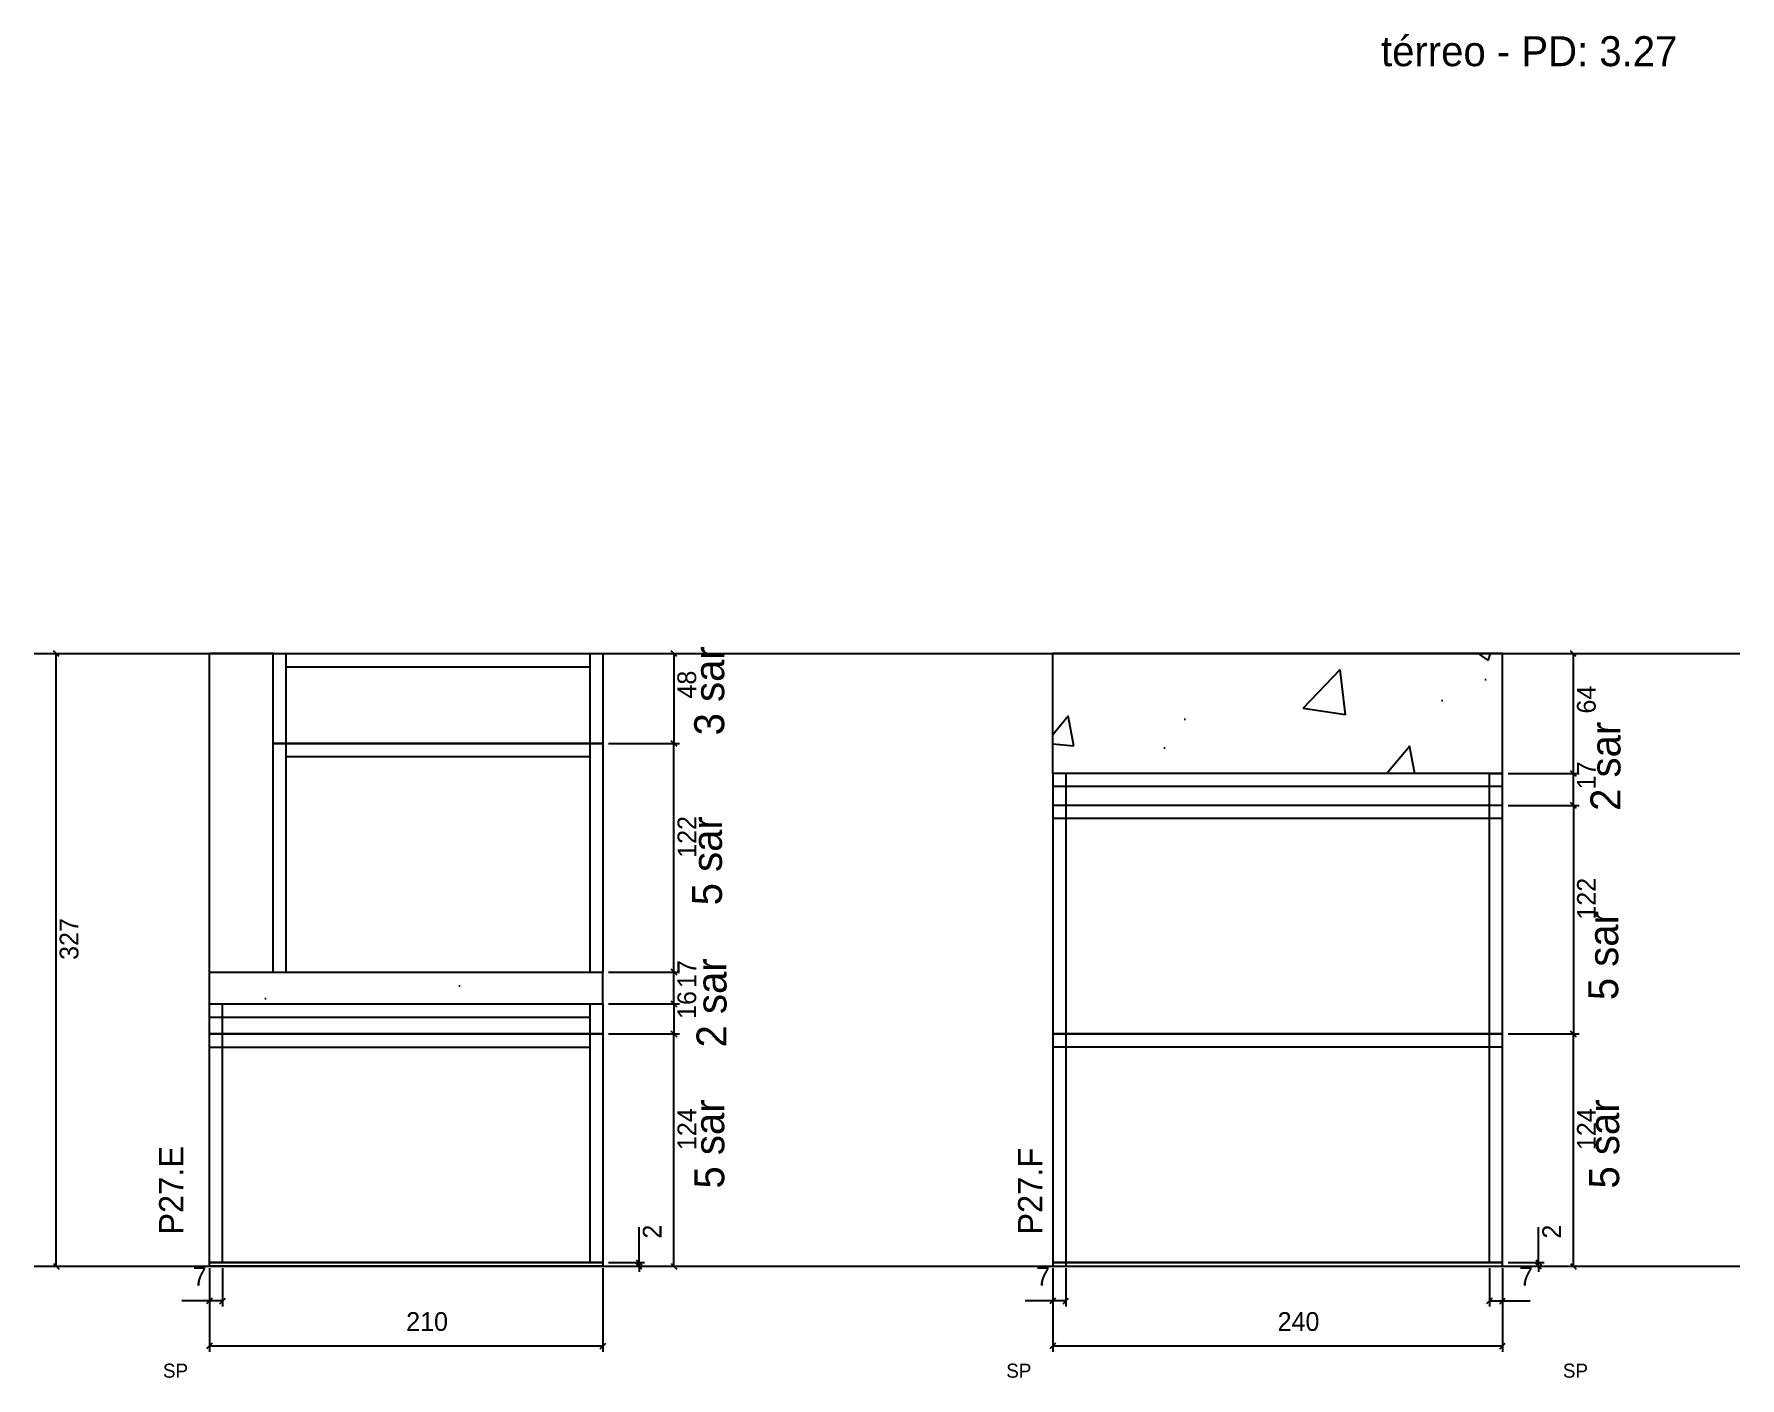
# Model space of a CAD drawing. Header units: metres. Extents: x 15022 to 19042, y 471 to 1202.
# Drawn here: x 18132 to 19042, y 472 to 1189 of the extents above; entities that cross this region are included whole.
import ezdxf

# ---------------------------------------------------------------- set-up
doc = ezdxf.new("R2010")
doc.units = ezdxf.units.M
for name, color, linetype in [('COTA', 7, 'Continuous'), ('NOMENCLATURA', 7, 'Continuous'), ('Nível', 7, 'Continuous'), ('Painéis', 7, 'Continuous'), ('SARR_2.2x7', 7, 'Continuous'), ('texto', 7, 'Continuous'), ('Texto Seção', 7, 'Continuous')]:
    doc.layers.add(name, color=color, linetype=linetype)

msp = doc.modelspace()

# ---------------------------------------------------------------- texts
at = {"layer": 'COTA', "color": 240, "lineweight": 25}
for s, p in [('48', (18485.04, 834.13)), ('64', (18965.04, 826.13)), ('17', (18965.06, 785.63)), ('122', (18485.08, 749.13)), ('122', (18965.08, 716.13)), ('327', (18155.39, 694.63)), ('17', (18485.06, 679.63)), ('16', (18485.03, 663.13)), ('124', (18485.06, 593.13)), ('124', (18965.06, 593.13)), ('2', (18466.55, 545.88)), ('2', (18946.56, 545.88))]:
    msp.add_text(s, height=10, rotation=90, dxfattribs=at).set_placement(p)
for s, p in [('7', (18216.43, 520.7)), ('7', (18666.43, 520.7)), ('7', (18924.16, 520.7)), ('210', (18330.3, 496.63)), ('240', (18795.3, 496.63))]:
    msp.add_text(s, height=10, dxfattribs=at).set_placement(p)
at = {"layer": 'NOMENCLATURA', "color": 2, "lineweight": 25}
msp.add_text('térreo - PD: 3.27', height=16, dxfattribs=at).set_placement((18850.46, 1171.65))
at = {"layer": 'NOMENCLATURA', "color": 7, "lineweight": 25}
for s, p in [('3 sar', (18499.99, 814.47)), ('2 sar', (18978.23, 774.16)), ('5 sar', (18498.81, 723.76)), ('5 sar', (18977.04, 673.14)), ('2 sar', (18501.22, 647.9)), ('5 sar', (18500.03, 572.59)), ('5 sar', (18977.54, 572.59))]:
    msp.add_text(s, height=16, rotation=90, dxfattribs=at).set_placement(p)
at = {"layer": 'texto', "color": 0, "lineweight": 25}
for p in [(18200.52, 471.64), (18650.52, 471.64), (18947.54, 471.64)]:
    msp.add_text('SP', height=7.5, dxfattribs=at).set_placement(p)
at = {"layer": 'Texto Seção', "color": 7, "lineweight": 15}
for s, p in [('P27.E', (18211.45, 547.96)), ('P27.F', (18669.8, 547.96))]:
    msp.add_text(s, height=13, rotation=90, dxfattribs=at).set_placement(p)

# ---------------------------------------------------------------- hatches: boundary and pattern name
at = {"layer": 'COTA'}
h = msp.add_hatch(dxfattribs=at)
h.set_pattern_fill('AR-CONC')
h.paths.add_polyline_path([(18259.3, 688.13), (18435.3, 688.13), (18435.3, 671.13), (18225.3, 671.13), (18225.3, 858.13), (18259.3, 858.13), (18259.3, 688.13)])
h = msp.add_hatch(dxfattribs=at)
h.set_pattern_fill('AR-CONC')
h.paths.add_polyline_path([(18675.3, 794.13), (18915.3, 794.13), (18915.3, 858.13), (18675.3, 858.13), (18675.3, 794.13)])

# ---------------------------------------------------------------- linework, layer by layer
at = {"layer": 'COTA', "color": 4, "lineweight": 25}
for p, q in [((18134.76, 858.13), (18146.61, 858.13)), ((18143.61, 531.13), (18143.61, 858.13)), ((18404.3, 858.13), (18476.14, 858.13)), ((18473.14, 858.13), (18473.14, 810.13)), ((18918.3, 858.13), (18956.14, 858.13)), ((18953.14, 794.13), (18953.14, 858.13)), ((18438.3, 810.13), (18476.14, 810.13)), ((18438.3, 810.13), (18476.14, 810.13)), ((18473.14, 688.13), (18473.14, 810.13)), ((18918.3, 794.13), (18956.14, 794.13)), ((18918.3, 794.13), (18956.14, 794.13)), ((18953.14, 777.13), (18953.14, 794.13)), ((18918.3, 777.13), (18956.14, 777.13)), ((18918.3, 777.13), (18956.14, 777.13)), ((18953.14, 777.13), (18953.14, 655.13)), ((18438.3, 688.13), (18476.14, 688.13)), ((18438.3, 688.13), (18476.14, 688.13)), ((18473.14, 671.13), (18473.14, 688.13)), ((18438.3, 671.13), (18476.14, 671.13)), ((18438.3, 671.13), (18476.14, 671.13)), ((18473.14, 671.13), (18473.14, 655.13)), ((18438.3, 655.13), (18476.14, 655.13)), ((18438.3, 655.13), (18476.14, 655.13)), ((18473.14, 531.13), (18473.14, 655.13)), ((18918.3, 655.13), (18956.14, 655.13)), ((18918.3, 655.13), (18956.14, 655.13)), ((18953.14, 531.13), (18953.14, 655.13)), ((18454.55, 533.13), (18454.55, 551.94)), ((18934.56, 533.13), (18934.56, 551.94)), ((18134.76, 531.13), (18146.61, 531.13)), ((18225.3, 530.13), (18225.3, 485.52)), ((18225.3, 528.13), (18225.3, 509.62)), ((18232.3, 530.13), (18232.3, 509.62)), ((18435.3, 530.13), (18435.3, 485.52)), ((18438.3, 533.13), (18457.55, 533.13)), ((18438.3, 531.13), (18457.55, 531.13)), ((18438.3, 531.13), (18476.14, 531.13)), ((18454.55, 531.13), (18454.55, 533.13)), ((18454.55, 531.13), (18454.55, 528.13)), ((18675.3, 530.13), (18675.3, 485.52)), ((18675.3, 528.13), (18675.3, 509.62)), ((18682.3, 530.13), (18682.3, 509.62)), ((18908.3, 530.13), (18908.3, 509.62)), ((18915.3, 530.13), (18915.3, 485.52)), ((18915.3, 528.13), (18915.3, 509.62)), ((18918.3, 533.13), (18937.56, 533.13)), ((18918.3, 531.13), (18937.56, 531.13)), ((18918.3, 531.13), (18956.14, 531.13)), ((18934.56, 531.13), (18934.56, 533.13)), ((18934.56, 531.13), (18934.56, 528.13)), ((18225.3, 512.62), (18210.57, 512.62)), ((18232.3, 512.62), (18225.3, 512.62)), ((18675.3, 512.62), (18660.57, 512.62)), ((18682.3, 512.62), (18675.3, 512.62)), ((18908.3, 512.62), (18915.3, 512.62)), ((18915.3, 512.62), (18930.03, 512.62)), ((18435.3, 488.52), (18225.3, 488.52)), ((18915.3, 488.52), (18675.3, 488.52))]:
    msp.add_line(p, q, dxfattribs=at)
at = {"layer": 'COTA', "color": 0, "lineweight": 25}
for p, q in [((18145.11, 856.63), (18142.11, 859.63)), ((18474.64, 856.63), (18471.64, 859.63)), ((18954.64, 856.63), (18951.64, 859.63)), ((18474.64, 808.63), (18471.64, 811.63)), ((18471.64, 811.63), (18474.64, 808.63)), ((18951.64, 795.63), (18954.64, 792.63)), ((18954.64, 792.63), (18951.64, 795.63)), ((18954.64, 775.63), (18951.64, 778.63)), ((18951.64, 778.63), (18954.64, 775.63)), ((18471.64, 689.63), (18474.64, 686.63)), ((18474.64, 686.63), (18471.64, 689.63)), ((18474.64, 669.63), (18471.64, 672.63)), ((18471.64, 672.63), (18474.64, 669.63)), ((18474.64, 653.63), (18471.64, 656.63)), ((18471.64, 656.63), (18474.64, 653.63)), ((18954.64, 653.63), (18951.64, 656.63)), ((18951.64, 656.63), (18954.64, 653.63)), ((18142.11, 532.63), (18145.11, 529.63)), ((18453.05, 534.63), (18456.05, 531.63)), ((18456.05, 529.63), (18453.05, 532.63)), ((18471.64, 532.63), (18474.64, 529.63)), ((18933.06, 534.63), (18936.06, 531.63)), ((18936.06, 529.63), (18933.06, 532.63)), ((18951.64, 532.63), (18954.64, 529.63)), ((18226.8, 514.12), (18223.8, 511.12)), ((18230.8, 511.12), (18233.8, 514.12)), ((18676.8, 514.12), (18673.8, 511.12)), ((18680.8, 511.12), (18683.8, 514.12)), ((18909.8, 514.12), (18906.8, 511.12)), ((18913.8, 511.12), (18916.8, 514.12)), ((18226.8, 490.02), (18223.8, 487.02)), ((18433.8, 487.02), (18436.8, 490.02)), ((18676.8, 490.02), (18673.8, 487.02)), ((18913.8, 487.02), (18916.8, 490.02))]:
    msp.add_line(p, q, dxfattribs=at)
at = {"layer": 'COTA', "color": 241, "lineweight": 25}
for p, q in [((18225.3, 671.13), (18225.3, 858.13)), ((18259.3, 858.13), (18225.3, 858.13)), ((18915.3, 858.13), (18675.3, 858.13)), ((18675.3, 794.13), (18675.3, 858.13)), ((18915.3, 794.13), (18915.3, 858.13)), ((18225.3, 688.13), (18435.3, 688.13)), ((18435.3, 671.13), (18435.3, 688.13))]:
    msp.add_line(p, q, dxfattribs=at)
at = {"layer": 'Nível', "color": 4, "lineweight": 25}
for p, q in [((18131.76, 858.13), (19041.97, 858.13)), ((18131.76, 531.13), (19041.97, 531.13))]:
    msp.add_line(p, q, dxfattribs=at)
at = {"layer": 'Painéis', "color": 200, "lineweight": 25}
for p, q in [((18259.3, 810.13), (18259.3, 858.13)), ((18259.3, 858.13), (18435.3, 858.13)), ((18435.3, 858.13), (18435.3, 810.13)), ((18259.3, 688.13), (18259.3, 810.13)), ((18435.3, 810.13), (18259.3, 810.13)), ((18259.3, 810.13), (18435.3, 810.13)), ((18435.3, 810.13), (18435.3, 688.13)), ((18675.3, 794.13), (18675.3, 655.13)), ((18915.3, 794.13), (18675.3, 794.13)), ((18915.3, 655.13), (18915.3, 794.13)), ((18915.3, 777.13), (18675.3, 777.13)), ((18225.3, 655.13), (18225.3, 671.13)), ((18225.3, 671.13), (18435.3, 671.13)), ((18435.3, 671.13), (18435.3, 655.13)), ((18225.3, 531.13), (18225.3, 655.13)), ((18435.3, 655.13), (18225.3, 655.13)), ((18225.3, 655.13), (18435.3, 655.13)), ((18435.3, 655.13), (18435.3, 531.13)), ((18675.3, 655.13), (18675.3, 531.13)), ((18675.3, 655.13), (18915.3, 655.13)), ((18915.3, 655.13), (18675.3, 655.13)), ((18915.3, 531.13), (18915.3, 655.13)), ((18435.3, 533.13), (18225.3, 533.13)), ((18675.3, 533.13), (18915.3, 533.13))]:
    msp.add_line(p, q, dxfattribs=at)
for points in [[(18225.3, 533.13), (18435.3, 533.13), (18435.3, 531.13), (18225.3, 531.13)], [(18915.3, 533.13), (18675.3, 533.13), (18675.3, 531.13), (18915.3, 531.13)]]:
    msp.add_lwpolyline(points, close=True, dxfattribs=at)
at = {"layer": 'SARR_2.2x7', "color": 40, "lineweight": 25}
for p, q in [((18266.3, 810.13), (18266.3, 858.13)), ((18428.3, 858.13), (18428.3, 810.13)), ((18266.3, 851.13), (18428.3, 851.13)), ((18266.3, 688.13), (18266.3, 810.13)), ((18428.3, 810.13), (18428.3, 688.13)), ((18266.3, 803.13), (18428.3, 803.13)), ((18682.3, 794.13), (18682.3, 655.13)), ((18908.3, 655.13), (18908.3, 794.13)), ((18908.3, 794.13), (18915.3, 794.13)), ((18915.3, 787.13), (18675.3, 787.13)), ((18915.3, 770.13), (18675.3, 770.13)), ((18232.3, 655.13), (18232.3, 671.13)), ((18428.3, 671.13), (18428.3, 655.13)), ((18225.3, 664.13), (18428.3, 664.13)), ((18225.3, 648.13), (18428.3, 648.13)), ((18232.3, 533.13), (18232.3, 655.13)), ((18428.3, 655.13), (18428.3, 533.13)), ((18915.3, 648.13), (18675.3, 648.13)), ((18682.3, 655.13), (18682.3, 531.13)), ((18908.3, 533.13), (18908.3, 655.13))]:
    msp.add_line(p, q, dxfattribs=at)

msp.set_redraw_order([(e.dxf.handle, doc.entitydb.next_handle()) for e in msp.query("TEXT MTEXT ATTDEF DIMENSION ARC_DIMENSION")])  # texts and dimensions are drawn at this point

doc.saveas('drawing.dxf')
